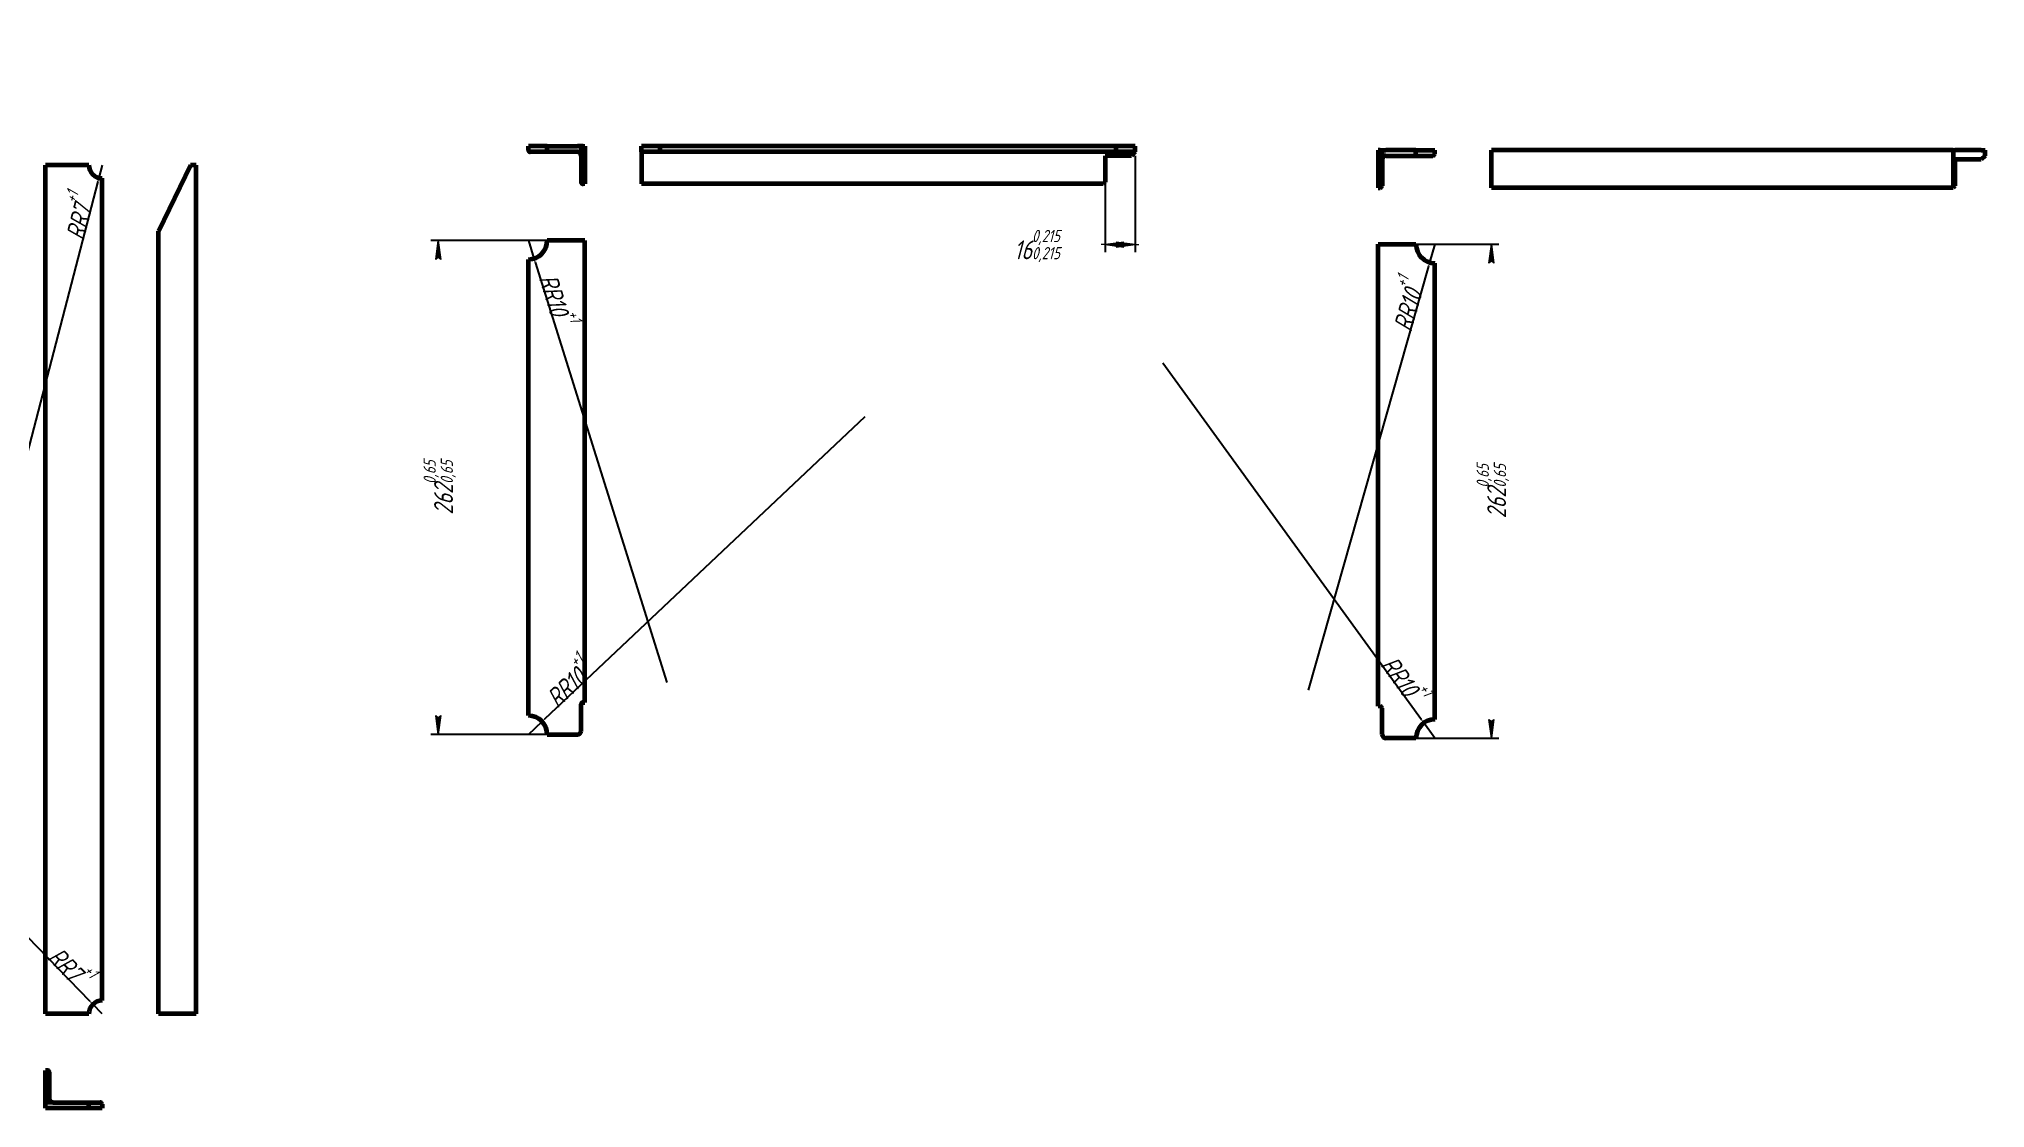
# Model space of a CAD drawing. Header units: millimetres. Extents: x -47 to 3413, y -383 to 297.
# Drawn here: x 1375 to 1891, y -303 to -20 of the extents above; entities that cross this region are included whole.
import ezdxf

# ---------------------------------------------------------------- set-up
doc = ezdxf.new("R2010")
doc.units = ezdxf.units.MM
doc.linetypes.add('K5LT_BASIC', pattern=[0])
doc.linetypes.add('K5LT_THIN', pattern=[0])
doc.layers.add('Системный слой', color=7, linetype='Continuous')
doc.layers.add('Системный слой (1)', color=7, linetype='Continuous', true_color=0x909090)
doc.styles.add('KDIMTEXTSTYLE', font='GOST_AU.SHX', dxfattribs={"width": 0.96, "oblique": 15, "height": 5})
doc.dimstyles.new('KDIMSTYLE (0.50)', dxfattribs={"dimtxt": 5, "dimasz": 1, "dimexe": 2, "dimexo": 0, "dimgap": 1, "dimtad": 1, "dimlfac": 2, "dimtxsty": 'KDIMTEXTSTYLE', "dimsah": 1, "dimcen": 0, "dimdle": 1, "dimadec": 0, "dimazin": 0, "dimtfac": 0.667, "dimtmove": 0, "dimatfit": 3, "dimfxl": 1, "dimtvp": 1, "dimtolj": 1, "dimtzin": 0, "dimarcsym": 0})

msp = doc.modelspace()

# ---------------------------------------------------------------- blocks, each defined once
blk = doc.blocks.new('KDIMARROW_01')
at = {"layer": 'Системный слой'}
blk.add_hatch(color=0, dxfattribs=at).paths.add_polyline_path([(0, 0), (-5, 0.66), (-4.5, 0), (-5, -0.66)])
at = {"layer": 'Системный слой', "color": 0, "linetype": 'K5LT_THIN', "lineweight": 18}
for p, q in [((-4.5, 0), (-5, 0.66)), ((-5, 0.66), (0, 0)), ((0, 0), (-5, -0.66)), ((-5, -0.66), (-4.5, 0))]:
    blk.add_line(p, q, dxfattribs=at)
at = {"layer": 'Системный слой (1)', "color": 0, "linetype": 'K5LT_THIN', "lineweight": 18}
blk.add_line((0, 0), (-1, 0), dxfattribs=at)
blk = doc.blocks.new('KDIMARROW_02')
at = {"layer": 'Системный слой'}
blk.add_hatch(color=0, dxfattribs=at).paths.add_polyline_path([(4.5, 0), (5, 0.66), (0, 0), (5, -0.66)])
at = {"layer": 'Системный слой', "color": 0, "linetype": 'K5LT_THIN', "lineweight": 18}
for p, q in [((5, 0.66), (0, 0)), ((0, 0), (5, -0.66)), ((0, 0), (7, 0)), ((4.5, 0), (5, 0.66)), ((5, -0.66), (4.5, 0))]:
    blk.add_line(p, q, dxfattribs=at)
at = {"layer": 'Системный слой (1)', "color": 0, "linetype": 'K5LT_THIN', "lineweight": 18}
blk.add_line((0, 0), (-1, 0), dxfattribs=at)

# ---------------------------------------------------------------- dimensions: what is measured, and where the dimension line sits
at = {"layer": 'Системный слой (1)', "color": 7}
msp.add_linear_dim(base=(1657.7706, -74.222), p1=(1665.7706, -50.6516), p2=(1657.7706, -50.6516), location=(1639.7141, -74.222), dimstyle='KDIMSTYLE (0.50)', override={"dimexo": 0, "dimpost": '\\H5.0;\\W0.965;\\Q15;<>\\H0.65x;\\S0,215^0,215;\\H1.5x;', "dimblk1": 'KDIMARROW_02', "dimblk2": 'KDIMARROW_02', "dimse1": 0, "dimse2": 0, "dimclrt": 7, "dimtolj": 1}, dxfattribs=at).render()
for center, radius, location in [((1391.671, -53.1516), 3.5, (1387.9604, -67.4003)), ((1504.7706, -73.1516), 5, (1509.9425, -89.6419)), ((1745.2745, -74.1516), 5, (1740.5523, -90.7762)), ((1504.7706, -204.1516), 5, (1517.335, -192.2852)), ((1745.2745, -205.1516), 5, (1735.1288, -191.1609)), ((1391.671, -278.2213), 3.5, (1381.4193, -267.6526))]:
    msp.add_radius_dim(center=center, radius=radius, location=location, dimstyle='KDIMSTYLE (0.50)', override={"dimpost": '\\H5.0;\\W0.965;\\Q15;R<>\\H0.65x;\\S+1^;\\H1.5x;', "dimblk2": 'KDIMARROW_02', "dimclrt": 7, "dimtolj": 1}, dxfattribs=at).render()
for base, p1, p2, location in [((1480.8604, -73.1516), (1509.7706, -204.1516), (1509.7706, -73.1516), (1480.8604, -138.6516)), ((1760.2745, -74.1516), (1740.2745, -205.1516), (1740.2745, -74.1516), (1760.2745, -139.6516))]:
    msp.add_linear_dim(base=base, p1=p1, p2=p2, angle=90, location=location, dimstyle='KDIMSTYLE (0.50)', override={"dimexo": 0, "dimpost": '\\H5.0;\\W0.965;\\Q15;<>\\H0.65x;\\S0,65^0,65;\\H1.5x;', "dimblk1": 'KDIMARROW_01', "dimblk2": 'KDIMARROW_01', "dimse1": 0, "dimse2": 0, "dimclrt": 7, "dimtolj": 1}, dxfattribs=at).render()

# ---------------------------------------------------------------- linework, layer by layer
at = {"layer": 'Системный слой (1)', "color": 5, "linetype": 'K5LT_BASIC', "lineweight": 60, "true_color": 0x0000ff}
for p, q in [((1504.7706, -49.1516), (1504.7706, -48.1516)), ((1509.7706, -48.1516), (1504.7706, -48.1516)), ((1509.7706, -49.6516), (1505.2706, -49.6516)), ((1509.7706, -48.1516), (1517.7706, -48.1516)), ((1509.7706, -49.6516), (1509.7706, -48.1516)), ((1517.7706, -49.6516), (1509.7706, -49.6516)), ((1518.7706, -48.1516), (1517.7706, -48.1516)), ((1518.7706, -50.6516), (1518.7706, -48.1516)), ((1519.2706, -48.1516), (1518.7706, -48.1516)), ((1518.7706, -50.6516), (1518.7706, -57.6516)), ((1519.2706, -48.1516), (1519.7706, -48.1516)), ((1519.7706, -48.1516), (1519.7706, -58.1516)), ((1539.7706, -48.1516), (1534.7706, -48.1516)), ((1534.7706, -49.6516), (1534.7706, -48.1516)), ((1534.7706, -49.6516), (1534.7706, -50.6516)), ((1539.7455, -49.6516), (1534.7706, -49.6516)), ((1534.7706, -50.6516), (1534.7706, -57.6516)), ((1660.7957, -49.6516), (1539.7455, -49.6516)), ((1539.7706, -49.1516), (1539.7706, -48.1516)), ((1660.7706, -48.1516), (1539.7706, -48.1516)), ((1657.7706, -50.6516), (1657.7706, -57.6516)), ((1664.7706, -50.6516), (1657.7706, -50.6516)), ((1660.7706, -49.1516), (1660.7706, -48.1516)), ((1665.7706, -48.1516), (1660.7706, -48.1516)), ((1665.7706, -49.6516), (1660.7957, -49.6516)), ((1665.7706, -49.6516), (1664.7706, -50.6516)), ((1665.7706, -49.6516), (1665.7706, -48.1516)), ((1730.7745, -49.1516), (1730.2745, -49.1516)), ((1730.2745, -49.1516), (1730.2745, -59.1516)), ((1730.7745, -49.1516), (1731.2745, -49.1516)), ((1731.2745, -49.1516), (1732.2745, -49.1516)), ((1731.2745, -51.6516), (1731.2745, -49.1516)), ((1740.2745, -49.1516), (1732.2745, -49.1516)), ((1732.2745, -50.6516), (1740.2745, -50.6516)), ((1740.2745, -50.6516), (1740.2745, -49.1516)), ((1740.2745, -49.1516), (1745.2745, -49.1516)), ((1740.2745, -50.6516), (1744.7745, -50.6516)), ((1745.2745, -50.1516), (1745.2745, -49.1516)), ((1882.7745, -49.1516), (1760.2745, -49.1516)), ((1760.2745, -59.1516), (1760.2745, -49.1516)), ((1882.7745, -49.1516), (1883.2745, -49.1516)), ((1882.7745, -49.1516), (1882.7745, -59.1516)), ((1890.2745, -49.1516), (1883.2745, -49.1516)), ((1890.2745, -49.1516), (1891.2745, -49.1516)), ((1891.2745, -50.6516), (1890.2745, -51.6516)), ((1891.2745, -50.6516), (1891.2745, -49.1516)), ((1376.671, -278.2213), (1376.671, -53.1516)), ((1388.171, -53.1516), (1376.671, -53.1516)), ((1391.671, -274.7213), (1391.671, -56.6516)), ((1415.1711, -53.1516), (1406.6711, -70.6516)), ((1416.6711, -53.1516), (1415.1711, -53.1516)), ((1416.6711, -278.2213), (1416.6711, -53.1516)), ((1731.2745, -51.6516), (1731.2745, -58.6516)), ((1890.2745, -51.6516), (1883.2745, -51.6516)), ((1883.2745, -51.6516), (1883.2745, -58.6516)), ((1519.7706, -58.1516), (1519.2706, -58.1516)), ((1534.7706, -57.6516), (1534.7706, -58.1516)), ((1657.2706, -58.1516), (1534.7706, -58.1516)), ((1657.7706, -57.6516), (1657.2706, -58.1516)), ((1730.2745, -59.1516), (1730.7745, -59.1516)), ((1882.7745, -59.1516), (1760.2745, -59.1516)), ((1883.2745, -58.6516), (1882.7745, -59.1516)), ((1406.6711, -278.2213), (1406.6711, -70.6516)), ((1519.7706, -73.1516), (1509.7706, -73.1516)), ((1519.7706, -195.6516), (1519.7706, -73.1516)), ((1730.2745, -74.1516), (1740.2745, -74.1516)), ((1730.2745, -196.6516), (1730.2745, -74.1516)), ((1504.7706, -199.1516), (1504.7706, -78.1516)), ((1745.2745, -200.1516), (1745.2745, -79.1516)), ((1518.7706, -203.1516), (1518.7706, -196.1516)), ((1519.2706, -195.6516), (1519.7706, -195.6516)), ((1730.7745, -196.6516), (1730.2745, -196.6516)), ((1731.2745, -204.1516), (1731.2745, -197.1516)), ((1509.7706, -204.1516), (1517.7706, -204.1516)), ((1740.2745, -205.1516), (1732.2745, -205.1516)), ((1388.171, -278.2213), (1376.671, -278.2213)), ((1416.6711, -278.2213), (1406.6711, -278.2213)), ((1376.671, -301.7213), (1376.671, -293.2213)), ((1377.171, -293.2213), (1376.671, -293.2213)), ((1377.671, -293.7213), (1377.671, -300.7213)), ((1378.671, -301.7213), (1376.671, -301.7213)), ((1376.671, -303.2213), (1376.671, -301.7213)), ((1388.171, -303.2213), (1376.671, -303.2213)), ((1378.671, -301.7213), (1388.171, -301.7213)), ((1388.171, -303.2213), (1388.171, -301.7213)), ((1388.171, -301.7213), (1391.171, -301.7213)), ((1391.671, -303.2213), (1388.171, -303.2213)), ((1391.671, -302.2213), (1391.671, -303.2213))]:
    msp.add_line(p, q, dxfattribs=at)
for centre, radius, start, end in [((1505.2706, -49.1516), 0.5, 180, 270), ((1517.7706, -50.6516), 1, 0, 90), ((1732.2745, -51.6516), 1, 90, 180), ((1744.7745, -50.1516), 0.5, 270, 0), ((1391.671, -53.1516), 3.5, 180, 270), ((1519.2706, -57.6516), 0.5, 180, 270), ((1730.7745, -58.6516), 0.5, 270, 0), ((1504.7706, -73.1516), 5, 270, 0), ((1745.2745, -74.1516), 5, 180, 270), ((1519.2706, -196.1516), 0.5, 90, 180), ((1504.7706, -204.1516), 5, 0, 90), ((1730.7745, -197.1516), 0.5, 0, 90), ((1745.2745, -205.1516), 5, 90, 180), ((1517.7706, -203.1516), 1, 270, 0), ((1732.2745, -204.1516), 1, 180, 270), ((1391.671, -278.2213), 3.5, 90, 180), ((1377.171, -293.7213), 0.5, 0, 90), ((1378.671, -300.7213), 1, 180, 270), ((1391.171, -302.2213), 0.5, 0, 90)]:
    msp.add_arc(centre, radius, start, end, dxfattribs=at)
for points, knots in [([(1539.7706, -49.1516), (1539.7706, -49.1855), (1539.7706, -49.2342), (1539.7706, -49.2971), (1539.7705, -49.3442), (1539.7702, -49.3948), (1539.7698, -49.4431), (1539.7689, -49.4921), (1539.7675, -49.5358), (1539.7657, -49.569), (1539.7637, -49.5922), (1539.7618, -49.6094), (1539.7587, -49.6283), (1539.7538, -49.6463), (1539.7487, -49.6516), (1539.7455, -49.6516)], [0, 0, 0, 0, 2.05191272, 2.97290977, 3.96868547, 5.10729609, 6.38839357, 7.45604781, 8.95599395, 10.24688093, 10.89318879, 11.75418992, 12.61313926, 14.0735, 16, 16, 16, 16]), ([(1660.7957, -49.6516), (1660.7908, -49.6516), (1660.7852, -49.642), (1660.7799, -49.6136), (1660.777, -49.5887), (1660.7746, -49.5559), (1660.7729, -49.5147), (1660.7718, -49.4671), (1660.7711, -49.4156), (1660.7707, -49.3454), (1660.7706, -49.257), (1660.7706, -49.1855), (1660.7706, -49.1516)], [0, 0, 0, 0, 2.37839905, 3.30956342, 4.19596043, 5.20684518, 6.32977118, 7.38414944, 8.42411588, 9.46391175, 11.33528591, 13, 13, 13, 13])]:
    msp.add_open_spline(points, degree=3, knots=knots, dxfattribs=at)

msp.set_redraw_order([(e.dxf.handle, doc.entitydb.next_handle()) for e in msp.query("TEXT MTEXT ATTDEF DIMENSION ARC_DIMENSION")])  # texts and dimensions are drawn at this point

doc.saveas('drawing.dxf')
